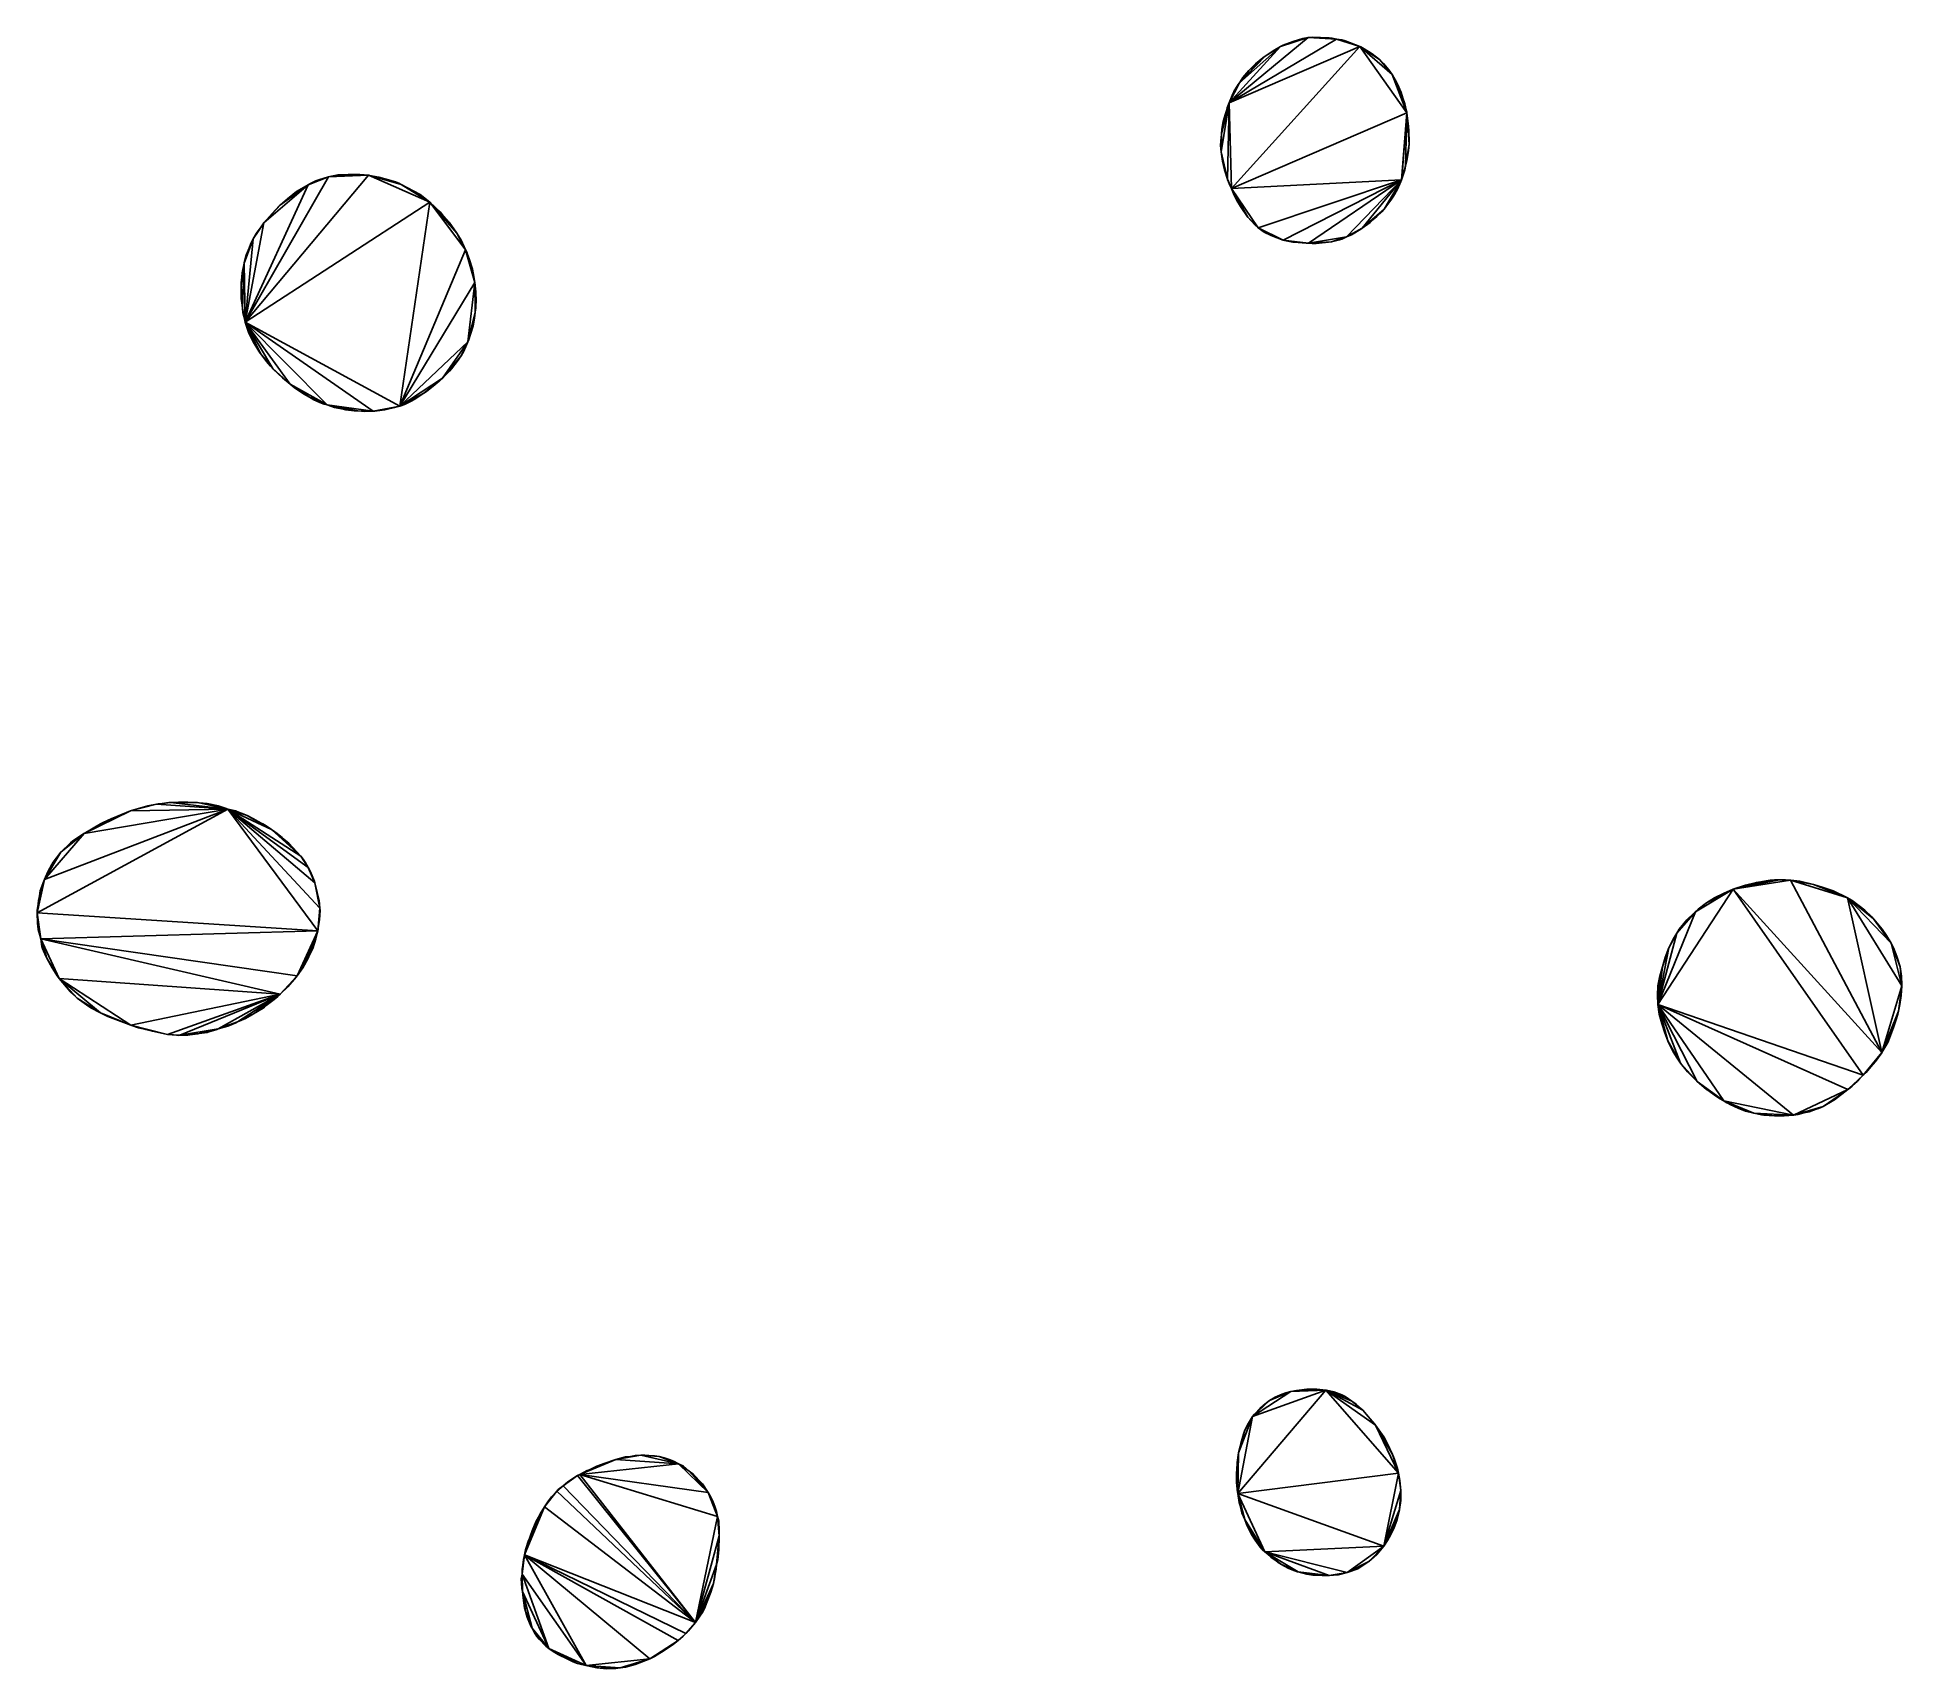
# Model space of a CAD drawing. Extents: x -71 to 81, y -65 to 68.
import ezdxf

# ---------------------------------------------------------------- set-up
doc = ezdxf.new("R2010")
doc.units = 0

msp = doc.modelspace()

# ---------------------------------------------------------------- linework, layer by layer
for points in [[(32.78, 67.53, 142), (30.53, 66.81, 142), (26.33, 62.21, 142)], [(35.07, 67.41, 142), (32.78, 67.53, 142), (26.33, 62.21, 142)], [(36.98, 66.82, 142), (35.07, 67.41, 142), (26.33, 62.21, 142)], [(36.98, 66.82, 142), (26.33, 62.21, 142), (26.53, 55.26, 142)], [(30.53, 66.81, 142), (27.17, 63.85, 142), (26.33, 62.21, 142)], [(40.8, 61.42, 142), (36.98, 66.82, 142), (26.53, 55.26, 142)], [(30.53, 66.81, 142), (29.28, 66.01, 142), (27.17, 63.85, 142)], [(30.53, 66.81, 142), (29.92, 66.46, 142), (29.28, 66.01, 142)], [(32.78, 67.53, 142), (31.54, 67.22, 142), (30.53, 66.81, 142)], [(31.54, 67.22, 142), (30.73, 66.92, 142), (30.53, 66.81, 142)], [(32.78, 67.53, 142), (32.34, 67.45, 142), (31.54, 67.22, 142)], [(34.41, 67.52, 142), (33.14, 67.56, 142), (32.78, 67.53, 142)], [(34.47, 67.51, 142), (34.41, 67.52, 142), (32.78, 67.53, 142)], [(35.07, 67.41, 142), (34.47, 67.51, 142), (32.78, 67.53, 142)], [(35.07, 67.41, 142), (34.71, 67.48, 142), (34.47, 67.51, 142)], [(35.78, 67.26, 142), (35.5, 67.34, 142), (35.07, 67.41, 142)], [(36.98, 66.82, 142), (35.78, 67.26, 142), (35.07, 67.41, 142)], [(36.98, 66.82, 142), (36.28, 67.09, 142), (35.78, 67.26, 142)], [(37.82, 66.33, 142), (37.05, 66.78, 142), (36.98, 66.82, 142)], [(38.58, 65.74, 142), (37.82, 66.33, 142), (36.98, 66.82, 142)], [(39.6, 64.53, 142), (38.58, 65.74, 142), (36.98, 66.82, 142)], [(40.8, 61.42, 142), (39.6, 64.53, 142), (36.98, 66.82, 142)], [(29.28, 66.01, 142), (29.09, 65.89, 142), (27.17, 63.85, 142)], [(29.09, 65.89, 142), (27.94, 64.86, 142), (27.17, 63.85, 142)], [(29.09, 65.89, 142), (28.48, 65.41, 142), (27.94, 64.86, 142)], [(38.58, 65.74, 142), (37.99, 66.21, 142), (37.82, 66.33, 142)], [(39.33, 64.91, 142), (38.89, 65.42, 142), (38.58, 65.74, 142)], [(39.6, 64.53, 142), (39.33, 64.91, 142), (38.58, 65.74, 142)], [(27.17, 63.85, 142), (26.58, 62.81, 142), (26.33, 62.21, 142)], [(27.17, 63.85, 142), (26.72, 63.11, 142), (26.58, 62.81, 142)], [(27.17, 63.85, 142), (26.73, 63.14, 142), (26.72, 63.11, 142)], [(27.17, 63.85, 142), (27.08, 63.72, 142), (26.73, 63.14, 142)], [(27.94, 64.86, 142), (27.46, 64.29, 142), (27.17, 63.85, 142)], [(39.6, 64.53, 142), (39.53, 64.64, 142), (39.33, 64.91, 142)], [(40.04, 63.75, 142), (39.99, 63.85, 142), (39.6, 64.53, 142)], [(40.48, 62.59, 142), (40.04, 63.75, 142), (39.6, 64.53, 142)], [(40.8, 61.42, 142), (40.48, 62.59, 142), (39.6, 64.53, 142)], [(26.58, 62.81, 142), (26.46, 62.54, 142), (26.33, 62.21, 142)], [(26.72, 63.11, 142), (26.7, 63.06, 142), (26.58, 62.81, 142)], [(40.48, 62.59, 142), (40.34, 63.06, 142), (40.04, 63.75, 142)], [(40.78, 61.55, 142), (40.63, 62.13, 142), (40.48, 62.59, 142)], [(40.8, 61.42, 142), (40.78, 61.55, 142), (40.48, 62.59, 142)], [(26.33, 62.21, 142), (25.71, 59.66, 142), (25.68, 58.22, 142)], [(26.33, 62.21, 142), (25.68, 58.22, 142), (26.19, 56, 142)], [(26.33, 62.21, 142), (25.86, 60.7, 142), (25.71, 59.66, 142)], [(26.33, 62.21, 142), (26.09, 61.49, 142), (25.86, 60.7, 142)], [(26.09, 61.49, 142), (26.03, 61.32, 142), (25.86, 60.7, 142)], [(26.33, 62.21, 142), (26.18, 61.81, 142), (26.09, 61.49, 142)], [(26.33, 62.21, 142), (26.19, 56, 142), (26.53, 55.26, 142)], [(40.37, 55.94, 142), (40.8, 61.42, 142), (26.53, 55.26, 142)], [(40.37, 55.94, 142), (40.4, 56.04, 142), (40.8, 61.42, 142)], [(40.4, 56.04, 142), (40.69, 57.06, 142), (40.8, 61.42, 142)], [(40.69, 57.06, 142), (40.98, 58.86, 142), (40.8, 61.42, 142)], [(40.8, 61.42, 142), (40.79, 61.49, 142), (40.78, 61.55, 142)], [(40.97, 59.91, 142), (40.95, 60.31, 142), (40.8, 61.42, 142)], [(40.98, 58.86, 142), (40.97, 59.91, 142), (40.8, 61.42, 142)], [(25.71, 59.66, 142), (25.65, 59.13, 142), (25.64, 58.76, 142)], [(25.71, 59.66, 142), (25.64, 58.76, 142), (25.68, 58.22, 142)], [(25.86, 60.7, 142), (25.74, 60.07, 142), (25.71, 59.66, 142)], [(25.86, 60.7, 142), (25.86, 60.7, 142), (25.74, 60.07, 142)], [(40.98, 58.86, 142), (40.99, 59.05, 142), (40.97, 59.91, 142)], [(25.68, 58.22, 142), (25.7, 58.07, 142), (25.8, 57.48, 142)], [(25.68, 58.22, 142), (25.8, 57.48, 142), (26.19, 56, 142)], [(40.69, 57.06, 142), (40.8, 57.51, 142), (40.98, 58.86, 142)], [(40.8, 57.51, 142), (40.94, 58.34, 142), (40.98, 58.86, 142)], [(-43.73, 56.32, 142), (-46.98, 56.19, 142), (-53.76, 44.37, 142)], [(-38.73, 54.14, 142), (-43.73, 56.32, 142), (-53.76, 44.37, 142)], [(-46.98, 56.19, 142), (-48.64, 55.55, 142), (-53.76, 44.37, 142)], [(-46.98, 56.19, 142), (-47.78, 55.95, 142), (-48.64, 55.55, 142)], [(-46.98, 56.19, 142), (-47.51, 56.04, 142), (-47.78, 55.95, 142)], [(-45.36, 56.4, 142), (-46.21, 56.36, 142), (-46.98, 56.19, 142)], [(-43.73, 56.32, 142), (-45.36, 56.4, 142), (-46.98, 56.19, 142)], [(-46.21, 56.36, 142), (-46.89, 56.22, 142), (-46.98, 56.19, 142)], [(-45.36, 56.4, 142), (-46.18, 56.37, 142), (-46.21, 56.36, 142)], [(-44.55, 56.4, 142), (-45.33, 56.4, 142), (-45.36, 56.4, 142)], [(-43.73, 56.32, 142), (-44.55, 56.4, 142), (-45.36, 56.4, 142)], [(-43.73, 56.32, 142), (-44.45, 56.39, 142), (-44.55, 56.4, 142)], [(-43.64, 56.31, 142), (-43.69, 56.32, 142), (-43.73, 56.32, 142)], [(-42.09, 55.96, 142), (-43.64, 56.31, 142), (-43.73, 56.32, 142)], [(-41.06, 55.56, 142), (-42.09, 55.96, 142), (-43.73, 56.32, 142)], [(-38.73, 54.14, 142), (-41.06, 55.56, 142), (-43.73, 56.32, 142)], [(-42.09, 55.96, 142), (-42.9, 56.18, 142), (-43.64, 56.31, 142)], [(25.8, 57.48, 142), (25.97, 56.77, 142), (26.19, 56, 142)], [(40.4, 56.04, 142), (40.64, 56.76, 142), (40.69, 57.06, 142)], [(-48.64, 55.55, 142), (-52.25, 52.44, 142), (-53.76, 44.37, 142)], [(-48.64, 55.55, 142), (-50.9, 53.92, 142), (-52.25, 52.44, 142)], [(-48.64, 55.55, 142), (-49.58, 54.99, 142), (-50.9, 53.92, 142)], [(-49.58, 54.99, 142), (-50.33, 54.41, 142), (-50.9, 53.92, 142)], [(-47.78, 55.95, 142), (-48.01, 55.87, 142), (-48.64, 55.55, 142)], [(-48.01, 55.87, 142), (-48.57, 55.59, 142), (-48.64, 55.55, 142)], [(-41.25, 55.67, 142), (-41.54, 55.78, 142), (-42.09, 55.96, 142)], [(-41.06, 55.56, 142), (-41.25, 55.67, 142), (-42.09, 55.96, 142)], [(-39.52, 54.75, 142), (-39.58, 54.79, 142), (-41.06, 55.56, 142)], [(-38.73, 54.14, 142), (-39.52, 54.75, 142), (-41.06, 55.56, 142)], [(26.19, 56, 142), (26.2, 55.98, 142), (26.34, 55.66, 142)], [(26.19, 56, 142), (26.34, 55.66, 142), (26.53, 55.26, 142)], [(40.37, 55.94, 142), (26.53, 55.26, 142), (28.71, 52.05, 142)], [(26.53, 55.26, 142), (26.7, 54.84, 142), (26.97, 54.27, 142)], [(26.53, 55.26, 142), (26.97, 54.27, 142), (27.26, 53.79, 142)], [(26.53, 55.26, 142), (27.26, 53.79, 142), (27.82, 52.94, 142)], [(26.53, 55.26, 142), (27.82, 52.94, 142), (27.85, 52.91, 142)], [(26.53, 55.26, 142), (27.85, 52.91, 142), (28.71, 52.05, 142)], [(40.37, 55.94, 142), (28.71, 52.05, 142), (30.74, 51.04, 142)], [(40.37, 55.94, 142), (30.74, 51.04, 142), (32.79, 50.8, 142)], [(32.79, 50.8, 142), (35.9, 51.31, 142), (40.37, 55.94, 142)], [(35.9, 51.31, 142), (37.17, 52.01, 142), (40.37, 55.94, 142)], [(37.17, 52.01, 142), (38.96, 53.57, 142), (40.37, 55.94, 142)], [(38.96, 53.57, 142), (39.72, 54.63, 142), (40.37, 55.94, 142)], [(39.72, 54.63, 142), (40.03, 55.19, 142), (40.37, 55.94, 142)], [(39.72, 54.63, 142), (39.79, 54.75, 142), (40.03, 55.19, 142)], [(40.03, 55.19, 142), (40.32, 55.82, 142), (40.37, 55.94, 142)], [(40.37, 55.94, 142), (40.39, 55.98, 142), (40.4, 56.04, 142)], [(-38.73, 54.14, 142), (-53.76, 44.37, 142), (-41.18, 37.53, 142)], [(-50.9, 53.92, 142), (-51.29, 53.52, 142), (-52.25, 52.44, 142)], [(-51.29, 53.52, 142), (-51.57, 53.22, 142), (-52.25, 52.44, 142)], [(-50.9, 53.92, 142), (-50.97, 53.85, 142), (-51.29, 53.52, 142)], [(-35.84, 50.26, 142), (-38.73, 54.14, 142), (-41.18, 37.53, 142)], [(-37.84, 53.28, 142), (-37.95, 53.38, 142), (-38.73, 54.14, 142)], [(-37.81, 53.23, 142), (-37.84, 53.28, 142), (-38.73, 54.14, 142)], [(-36.53, 51.62, 142), (-37.81, 53.23, 142), (-38.73, 54.14, 142)], [(-35.84, 50.26, 142), (-36.53, 51.62, 142), (-38.73, 54.14, 142)], [(-36.53, 51.62, 142), (-37.16, 52.5, 142), (-37.81, 53.23, 142)], [(37.17, 52.01, 142), (38.07, 52.71, 142), (38.96, 53.57, 142)], [(38.07, 52.71, 142), (38.35, 52.96, 142), (38.96, 53.57, 142)], [(38.35, 52.96, 142), (38.77, 53.36, 142), (38.96, 53.57, 142)], [(38.96, 53.57, 142), (39.02, 53.65, 142), (39.72, 54.63, 142)], [(38.96, 53.57, 142), (39, 53.61, 142), (39.02, 53.65, 142)], [(39.02, 53.65, 142), (39.55, 54.39, 142), (39.72, 54.63, 142)], [(-52.25, 52.44, 142), (-53.12, 51.15, 142), (-53.76, 44.37, 142)], [(-52.25, 52.44, 142), (-52.32, 52.35, 142), (-53.12, 51.15, 142)], [(-52.32, 52.35, 142), (-52.85, 51.61, 142), (-53.12, 51.15, 142)], [(-52.25, 52.44, 142), (-52.28, 52.41, 142), (-52.32, 52.35, 142)], [(-35.84, 50.26, 142), (-36.2, 51.03, 142), (-36.53, 51.62, 142)], [(27.85, 52.91, 142), (28.43, 52.29, 142), (28.71, 52.05, 142)], [(28.71, 52.05, 142), (29.19, 51.68, 142), (29.77, 51.43, 142)], [(28.71, 52.05, 142), (29.77, 51.43, 142), (30.74, 51.04, 142)], [(35.9, 51.31, 142), (37.05, 51.93, 142), (37.17, 52.01, 142)], [(35.9, 51.31, 142), (36.3, 51.47, 142), (37.05, 51.93, 142)], [(37.05, 51.93, 142), (37.15, 51.99, 142), (37.17, 52.01, 142)], [(37.17, 52.01, 142), (37.82, 52.48, 142), (38.07, 52.71, 142)], [(-53.12, 51.15, 142), (-53.45, 50.39, 142), (-53.85, 49.17, 142)], [(-53.12, 51.15, 142), (-53.85, 49.17, 142), (-53.76, 44.37, 142)], [(-53.45, 50.39, 142), (-53.62, 50, 142), (-53.85, 49.17, 142)], [(-53.12, 51.15, 142), (-53.31, 50.76, 142), (-53.45, 50.39, 142)], [(-35.07, 47.58, 142), (-35.84, 50.26, 142), (-41.18, 37.53, 142)], [(-35.66, 49.87, 142), (-35.71, 50, 142), (-35.84, 50.26, 142)], [(-35.27, 48.69, 142), (-35.66, 49.87, 142), (-35.84, 50.26, 142)], [(-35.07, 47.58, 142), (-35.27, 48.69, 142), (-35.84, 50.26, 142)], [(29.77, 51.43, 142), (29.97, 51.33, 142), (30.74, 51.04, 142)], [(30.74, 51.04, 142), (30.83, 51.02, 142), (31.53, 50.89, 142)], [(30.74, 51.04, 142), (31.53, 50.89, 142), (31.63, 50.89, 142)], [(30.74, 51.04, 142), (31.63, 50.89, 142), (32.79, 50.8, 142)], [(31.63, 50.89, 142), (32.6, 50.8, 142), (32.79, 50.8, 142)], [(32.79, 50.8, 142), (34.66, 50.91, 142), (35.9, 51.31, 142)], [(32.79, 50.8, 142), (33.41, 50.78, 142), (34.66, 50.91, 142)], [(32.79, 50.8, 142), (33.1, 50.78, 142), (33.41, 50.78, 142)], [(33.41, 50.78, 142), (33.9, 50.83, 142), (34.66, 50.91, 142)], [(34.66, 50.91, 142), (35.31, 51.07, 142), (35.9, 51.31, 142)], [(34.66, 50.91, 142), (34.69, 50.92, 142), (35.31, 51.07, 142)], [(35.31, 51.07, 142), (35.5, 51.13, 142), (35.9, 51.31, 142)], [(-53.85, 49.17, 142), (-54.04, 48.03, 142), (-54.11, 47.29, 142)], [(-53.85, 49.17, 142), (-54.11, 47.29, 142), (-53.98, 45.51, 142)], [(-53.85, 49.17, 142), (-54.01, 48.39, 142), (-54.04, 48.03, 142)], [(-53.85, 49.17, 142), (-53.98, 45.51, 142), (-53.76, 44.37, 142)], [(-53.62, 50, 142), (-53.69, 49.82, 142), (-53.85, 49.17, 142)], [(-53.69, 49.82, 142), (-53.85, 49.2, 142), (-53.85, 49.17, 142)], [(-35.27, 48.69, 142), (-35.54, 49.53, 142), (-35.66, 49.87, 142)], [(-35.08, 47.6, 142), (-35.21, 48.39, 142), (-35.27, 48.69, 142)], [(-35.07, 47.58, 142), (-35.08, 47.6, 142), (-35.27, 48.69, 142)], [(-54.04, 48.03, 142), (-54.09, 47.59, 142), (-54.11, 47.29, 142)], [(-54.11, 47.29, 142), (-54.09, 46.27, 142), (-54.05, 45.93, 142)], [(-54.11, 47.29, 142), (-54.05, 45.93, 142), (-53.98, 45.51, 142)], [(-41.18, 37.53, 142), (-35.64, 42.76, 142), (-35.07, 47.58, 142)], [(-35.64, 42.76, 142), (-35.04, 45.17, 142), (-35.07, 47.58, 142)], [(-35.07, 47.58, 142), (-35.07, 47.59, 142), (-35.08, 47.6, 142)], [(-34.99, 46.78, 142), (-34.99, 46.82, 142), (-35.07, 47.58, 142)], [(-35, 45.65, 142), (-34.99, 46.78, 142), (-35.07, 47.58, 142)], [(-35.04, 45.17, 142), (-35, 45.65, 142), (-35.07, 47.58, 142)], [(-35.04, 45.17, 142), (-35.02, 45.34, 142), (-35, 45.65, 142)], [(-35.02, 45.34, 142), (-35, 45.51, 142), (-35, 45.65, 142)], [(-35, 45.65, 142), (-34.97, 46.12, 142), (-34.99, 46.78, 142)], [(-53.98, 45.51, 142), (-53.95, 45.16, 142), (-53.78, 44.45, 142)], [(-53.98, 45.51, 142), (-53.78, 44.45, 142), (-53.76, 44.37, 142)], [(-53.76, 44.37, 142), (-53.69, 44.13, 142), (-53.5, 43.56, 142)], [(-53.76, 44.37, 142), (-53.5, 43.56, 142), (-52.66, 42.01, 142)], [(-53.76, 44.37, 142), (-52.66, 42.01, 142), (-52.52, 41.8, 142)], [(-53.76, 44.37, 142), (-52.52, 41.8, 142), (-51.52, 40.58, 142)], [(-53.76, 44.37, 142), (-51.52, 40.58, 142), (-50.1, 39.31, 142)], [(-53.76, 44.37, 142), (-50.1, 39.31, 142), (-47.11, 37.62, 142)], [(-53.76, 44.37, 142), (-47.11, 37.62, 142), (-43.34, 37.13, 142)], [(-53.76, 44.37, 142), (-43.34, 37.13, 142), (-41.18, 37.53, 142)], [(-35.64, 42.76, 142), (-35.22, 44.07, 142), (-35.04, 45.17, 142)], [(-35.64, 42.76, 142), (-35.59, 42.86, 142), (-35.22, 44.07, 142)], [(-35.22, 44.07, 142), (-35.1, 44.68, 142), (-35.04, 45.17, 142)], [(-53.5, 43.56, 142), (-53.11, 42.76, 142), (-52.66, 42.01, 142)], [(-41.18, 37.53, 142), (-37.7, 39.81, 142), (-35.64, 42.76, 142)], [(-37.7, 39.81, 142), (-36.2, 41.62, 142), (-35.64, 42.76, 142)], [(-36.2, 41.62, 142), (-35.82, 42.38, 142), (-35.64, 42.76, 142)], [(-52.66, 42.01, 142), (-52.58, 41.89, 142), (-52.55, 41.85, 142)], [(-52.66, 42.01, 142), (-52.55, 41.85, 142), (-52.52, 41.8, 142)], [(-52.52, 41.8, 142), (-52.04, 41.15, 142), (-51.7, 40.79, 142)], [(-52.52, 41.8, 142), (-51.7, 40.79, 142), (-51.52, 40.58, 142)], [(-37.7, 39.81, 142), (-36.97, 40.57, 142), (-36.2, 41.62, 142)], [(-36.97, 40.57, 142), (-36.52, 41.15, 142), (-36.2, 41.62, 142)], [(-36.2, 41.62, 142), (-36.01, 41.96, 142), (-35.82, 42.38, 142)], [(-51.52, 40.58, 142), (-51.48, 40.54, 142), (-50.74, 39.83, 142)], [(-51.52, 40.58, 142), (-50.74, 39.83, 142), (-50.1, 39.31, 142)], [(-50.74, 39.83, 142), (-50.47, 39.6, 142), (-50.1, 39.31, 142)], [(-41.18, 37.53, 142), (-39.22, 38.59, 142), (-37.7, 39.81, 142)], [(-39.22, 38.59, 142), (-38.47, 39.16, 142), (-37.7, 39.81, 142)], [(-38.47, 39.16, 142), (-37.99, 39.56, 142), (-37.7, 39.81, 142)], [(-37.7, 39.81, 142), (-37.14, 40.38, 142), (-36.97, 40.57, 142)], [(-50.1, 39.31, 142), (-49.78, 39.05, 142), (-49.59, 38.92, 142)], [(-50.1, 39.31, 142), (-49.59, 38.92, 142), (-48.53, 38.25, 142)], [(-50.1, 39.31, 142), (-48.53, 38.25, 142), (-47.11, 37.62, 142)], [(-49.59, 38.92, 142), (-49.02, 38.53, 142), (-48.53, 38.25, 142)], [(-48.53, 38.25, 142), (-48.17, 38.03, 142), (-47.69, 37.82, 142)], [(-48.53, 38.25, 142), (-47.69, 37.82, 142), (-47.11, 37.62, 142)], [(-41.18, 37.53, 142), (-40.21, 37.96, 142), (-39.22, 38.59, 142)], [(-41.18, 37.53, 142), (-40.81, 37.67, 142), (-40.21, 37.96, 142)], [(-40.21, 37.96, 142), (-40.02, 38.06, 142), (-39.22, 38.59, 142)], [(-39.22, 38.59, 142), (-39.01, 38.73, 142), (-38.47, 39.16, 142)], [(-47.69, 37.82, 142), (-47.33, 37.68, 142), (-47.11, 37.62, 142)], [(-47.11, 37.62, 142), (-46.5, 37.41, 142), (-45.67, 37.24, 142)], [(-47.11, 37.62, 142), (-45.67, 37.24, 142), (-45.58, 37.23, 142)], [(-47.11, 37.62, 142), (-45.58, 37.23, 142), (-44.6, 37.14, 142)], [(-47.11, 37.62, 142), (-44.6, 37.14, 142), (-43.34, 37.13, 142)], [(-45.58, 37.23, 142), (-44.91, 37.15, 142), (-44.6, 37.14, 142)], [(-44.6, 37.14, 142), (-44.03, 37.09, 142), (-43.34, 37.13, 142)], [(-43.34, 37.13, 142), (-42.3, 37.26, 142), (-41.18, 37.53, 142)], [(-43.34, 37.13, 142), (-42.41, 37.22, 142), (-42.3, 37.26, 142)], [(-43.34, 37.13, 142), (-43.22, 37.13, 142), (-42.41, 37.22, 142)], [(-42.3, 37.26, 142), (-41.61, 37.41, 142), (-41.18, 37.53, 142)], [(-55.18, 4.72, 142), (-70.1, -1.02, 142), (-70.7, -3.74, 142)], [(-47.87, -5.21, 142), (-55.18, 4.72, 142), (-70.7, -3.74, 142)], [(-55.18, 4.72, 142), (-66.89, 2.74, 142), (-70.1, -1.02, 142)], [(-55.18, 4.72, 142), (-63.11, 4.56, 142), (-66.89, 2.74, 142)], [(-63.11, 4.56, 142), (-65.32, 3.61, 142), (-66.89, 2.74, 142)], [(-63.11, 4.56, 142), (-64.67, 3.93, 142), (-65.32, 3.61, 142)], [(-60.99, 5.12, 142), (-62.34, 4.8, 142), (-63.11, 4.56, 142)], [(-55.18, 4.72, 142), (-60.99, 5.12, 142), (-63.11, 4.56, 142)], [(-62.34, 4.8, 142), (-62.47, 4.77, 142), (-63.11, 4.56, 142)], [(-60.99, 5.12, 142), (-61.7, 4.97, 142), (-62.34, 4.8, 142)], [(-60.99, 5.12, 142), (-61.55, 5, 142), (-61.7, 4.97, 142)], [(-59.86, 5.25, 142), (-60.72, 5.15, 142), (-60.99, 5.12, 142)], [(-55.18, 4.72, 142), (-59.86, 5.25, 142), (-60.99, 5.12, 142)], [(-60.72, 5.15, 142), (-60.85, 5.13, 142), (-60.99, 5.12, 142)], [(-59.86, 5.25, 142), (-59.99, 5.25, 142), (-60.72, 5.15, 142)], [(-59.08, 5.29, 142), (-59.21, 5.29, 142), (-59.86, 5.25, 142)], [(-57.52, 5.22, 142), (-59.08, 5.29, 142), (-59.86, 5.25, 142)], [(-55.18, 4.72, 142), (-57.52, 5.22, 142), (-59.86, 5.25, 142)], [(-57.52, 5.22, 142), (-58.43, 5.29, 142), (-59.08, 5.29, 142)], [(-57.52, 5.22, 142), (-57.65, 5.24, 142), (-58.43, 5.29, 142)], [(-56.74, 5.14, 142), (-56.87, 5.17, 142), (-57.52, 5.22, 142)], [(-55.96, 4.97, 142), (-56.74, 5.14, 142), (-57.52, 5.22, 142)], [(-55.18, 4.72, 142), (-55.96, 4.97, 142), (-57.52, 5.22, 142)], [(-55.96, 4.97, 142), (-56.09, 5.01, 142), (-56.74, 5.14, 142)], [(-55.18, 4.72, 142), (-55.31, 4.77, 142), (-55.96, 4.97, 142)], [(-54.45, 4.52, 142), (-54.53, 4.56, 142), (-55.18, 4.72, 142)], [(-53.6, 4.19, 142), (-54.45, 4.52, 142), (-55.18, 4.72, 142)], [(-51.62, 3.05, 142), (-53.6, 4.19, 142), (-55.18, 4.72, 142)], [(-49.23, 0.87, 142), (-51.62, 3.05, 142), (-55.18, 4.72, 142)], [(-48.65, -0.04, 142), (-49.23, 0.87, 142), (-55.18, 4.72, 142)], [(-48.09, -1.3, 142), (-48.65, -0.04, 142), (-55.18, 4.72, 142)], [(-47.7, -3.35, 142), (-48.09, -1.3, 142), (-55.18, 4.72, 142)], [(-47.87, -5.21, 142), (-47.7, -3.35, 142), (-55.18, 4.72, 142)], [(-65.32, 3.61, 142), (-65.56, 3.51, 142), (-66.89, 2.74, 142)], [(-53.6, 4.19, 142), (-53.89, 4.3, 142), (-54.45, 4.52, 142)], [(-52.48, 3.58, 142), (-53.15, 3.96, 142), (-53.6, 4.19, 142)], [(-51.62, 3.05, 142), (-52.48, 3.58, 142), (-53.6, 4.19, 142)], [(-51.62, 3.05, 142), (-52.33, 3.51, 142), (-52.48, 3.58, 142)], [(-51.62, 3.05, 142), (-52.15, 3.4, 142), (-52.33, 3.51, 142)], [(-51.17, 2.72, 142), (-51.54, 3, 142), (-51.62, 3.05, 142)], [(-50.77, 2.4, 142), (-51.17, 2.72, 142), (-51.62, 3.05, 142)], [(-50.63, 2.27, 142), (-50.77, 2.4, 142), (-51.62, 3.05, 142)], [(-49.23, 0.87, 142), (-50.63, 2.27, 142), (-51.62, 3.05, 142)], [(-66.89, 2.74, 142), (-68.78, 1.2, 142), (-70.1, -1.02, 142)], [(-66.89, 2.74, 142), (-67.82, 2.1, 142), (-68.78, 1.2, 142)], [(-67.82, 2.1, 142), (-67.99, 1.97, 142), (-68.78, 1.2, 142)], [(-66.89, 2.74, 142), (-66.92, 2.73, 142), (-67.82, 2.1, 142)], [(-49.23, 0.87, 142), (-50.21, 1.94, 142), (-50.63, 2.27, 142)], [(-68.78, 1.2, 142), (-69.51, 0.2, 142), (-70.1, -1.02, 142)], [(-69.51, 0.2, 142), (-69.85, -0.39, 142), (-70.1, -1.02, 142)], [(-68.78, 1.2, 142), (-69.41, 0.39, 142), (-69.51, 0.2, 142)], [(-48.88, 0.39, 142), (-49.06, 0.65, 142), (-49.23, 0.87, 142)], [(-48.65, -0.04, 142), (-48.88, 0.39, 142), (-49.23, 0.87, 142)], [(-70.1, -1.02, 142), (-70.63, -3.02, 142), (-70.7, -3.74, 142)], [(-70.1, -1.02, 142), (-70.52, -2.34, 142), (-70.63, -3.02, 142)], [(-70.1, -1.02, 142), (-70.45, -1.95, 142), (-70.52, -2.34, 142)], [(-70.1, -1.02, 142), (-70.22, -1.3, 142), (-70.45, -1.95, 142)], [(-48.12, -1.17, 142), (-48.46, -0.39, 142), (-48.65, -0.04, 142)], [(-48.09, -1.3, 142), (-48.12, -1.17, 142), (-48.65, -0.04, 142)], [(-47.91, -2.08, 142), (-47.93, -1.95, 142), (-48.09, -1.3, 142)], [(-47.7, -3.35, 142), (-47.91, -2.08, 142), (-48.09, -1.3, 142)], [(71.14, -1.04, 142), (70.74, -1.05, 142), (67.36, -1.81, 142)], [(72.03, -1.07, 142), (71.14, -1.04, 142), (67.36, -1.81, 142)], [(70.74, -1.05, 142), (70.39, -1.08, 142), (67.36, -1.81, 142)], [(72.03, -1.07, 142), (67.36, -1.81, 142), (79.46, -15.11, 142)], [(70.39, -1.08, 142), (69.46, -1.24, 142), (67.36, -1.81, 142)], [(69.46, -1.24, 142), (69.26, -1.27, 142), (67.36, -1.81, 142)], [(69.26, -1.27, 142), (68.38, -1.48, 142), (67.36, -1.81, 142)], [(70.39, -1.08, 142), (70.06, -1.12, 142), (69.46, -1.24, 142)], [(71.14, -1.04, 142), (70.98, -1.04, 142), (70.74, -1.05, 142)], [(72.03, -1.07, 142), (71.62, -1.04, 142), (71.14, -1.04, 142)], [(72.79, -1.16, 142), (72.32, -1.09, 142), (72.03, -1.07, 142)], [(73.9, -1.42, 142), (72.79, -1.16, 142), (72.03, -1.07, 142)], [(76.69, -2.52, 142), (73.9, -1.42, 142), (72.03, -1.07, 142)], [(76.69, -2.52, 142), (72.03, -1.07, 142), (79.46, -15.11, 142)], [(73.9, -1.42, 142), (73.55, -1.33, 142), (72.79, -1.16, 142)], [(75.51, -1.95, 142), (74.69, -1.66, 142), (73.9, -1.42, 142)], [(76.69, -2.52, 142), (75.51, -1.95, 142), (73.9, -1.42, 142)], [(-70.63, -3.02, 142), (-70.7, -3.52, 142), (-70.7, -3.74, 142)], [(-70.52, -2.34, 142), (-70.61, -2.73, 142), (-70.63, -3.02, 142)], [(-47.7, -3.35, 142), (-47.76, -2.73, 142), (-47.91, -2.08, 142)], [(67.36, -1.81, 142), (64.29, -3.66, 142), (61.25, -11.2, 142)], [(67.36, -1.81, 142), (61.25, -11.2, 142), (77.95, -16.96, 142)], [(67.36, -1.81, 142), (65.21, -2.91, 142), (64.29, -3.66, 142)], [(65.21, -2.91, 142), (64.53, -3.44, 142), (64.29, -3.66, 142)], [(65.21, -2.91, 142), (65.19, -2.92, 142), (64.53, -3.44, 142)], [(67.36, -1.81, 142), (66.58, -2.15, 142), (65.21, -2.91, 142)], [(66.58, -2.15, 142), (65.86, -2.5, 142), (65.21, -2.91, 142)], [(67.36, -1.81, 142), (67.13, -1.9, 142), (66.58, -2.15, 142)], [(67.36, -1.81, 142), (77.95, -16.96, 142), (79.46, -15.11, 142)], [(76.69, -2.52, 142), (75.53, -1.96, 142), (75.51, -1.95, 142)], [(78.09, -3.51, 142), (77.07, -2.74, 142), (76.69, -2.52, 142)], [(78.8, -4.21, 142), (78.09, -3.51, 142), (76.69, -2.52, 142)], [(80.22, -6.21, 142), (78.8, -4.21, 142), (76.69, -2.52, 142)], [(81.09, -9.67, 142), (80.22, -6.21, 142), (76.69, -2.52, 142)], [(79.46, -15.11, 142), (81.09, -9.67, 142), (76.69, -2.52, 142)], [(-70.7, -3.74, 142), (-70.69, -4.3, 142), (-70.68, -4.57, 142)], [(-70.7, -3.74, 142), (-70.68, -4.57, 142), (-70.65, -4.81, 142)], [(-70.7, -3.74, 142), (-70.65, -4.81, 142), (-70.48, -5.54, 142)], [(-70.7, -3.74, 142), (-70.48, -5.54, 142), (-70.42, -5.86, 142)], [(-47.87, -5.21, 142), (-70.7, -3.74, 142), (-70.42, -5.86, 142)], [(-47.87, -5.21, 142), (-47.83, -4.95, 142), (-47.7, -3.35, 142)], [(-47.83, -4.95, 142), (-47.72, -4.3, 142), (-47.7, -3.35, 142)], [(-47.72, -4.3, 142), (-47.68, -3.52, 142), (-47.7, -3.35, 142)], [(64.29, -3.66, 142), (62.77, -5.39, 142), (61.25, -11.2, 142)], [(64.29, -3.66, 142), (63.6, -4.29, 142), (62.77, -5.39, 142)], [(63.6, -4.29, 142), (62.96, -5.05, 142), (62.77, -5.39, 142)], [(64.29, -3.66, 142), (63.74, -4.16, 142), (63.6, -4.29, 142)], [(64.53, -3.44, 142), (64.41, -3.54, 142), (64.29, -3.66, 142)], [(78.8, -4.21, 142), (78.67, -4.07, 142), (78.09, -3.51, 142)], [(79.85, -5.59, 142), (79.51, -5.05, 142), (78.8, -4.21, 142)], [(80.22, -6.21, 142), (79.85, -5.59, 142), (78.8, -4.21, 142)], [(-70.65, -4.81, 142), (-70.63, -5.08, 142), (-70.48, -5.54, 142)], [(-49.54, -8.85, 142), (-47.87, -5.21, 142), (-70.42, -5.86, 142)], [(-70.42, -5.86, 142), (-70.32, -6.46, 142), (-70.26, -6.64, 142)], [(-70.42, -5.86, 142), (-70.26, -6.64, 142), (-69.99, -7.25, 142)], [(-70.42, -5.86, 142), (-69.99, -7.25, 142), (-69.91, -7.42, 142)], [(-50.92, -10.36, 142), (-49.54, -8.85, 142), (-70.42, -5.86, 142)], [(-70.42, -5.86, 142), (-69.91, -7.42, 142), (-68.92, -9.09, 142)], [(-50.92, -10.36, 142), (-70.42, -5.86, 142), (-68.92, -9.09, 142)], [(-49.54, -8.85, 142), (-49.09, -8.22, 142), (-47.87, -5.21, 142)], [(-49.09, -8.22, 142), (-48.59, -7.28, 142), (-47.87, -5.21, 142)], [(-48.59, -7.28, 142), (-48.27, -6.64, 142), (-47.87, -5.21, 142)], [(-48.27, -6.64, 142), (-48.03, -5.86, 142), (-47.87, -5.21, 142)], [(-47.87, -5.21, 142), (-47.84, -5.06, 142), (-47.83, -4.95, 142)], [(62.77, -5.39, 142), (62.13, -6.59, 142), (61.25, -11.2, 142)], [(62.77, -5.39, 142), (62.51, -5.82, 142), (62.13, -6.59, 142)], [(80.22, -6.21, 142), (79.98, -5.81, 142), (79.85, -5.59, 142)], [(-69.99, -7.25, 142), (-69.92, -7.39, 142), (-69.91, -7.42, 142)], [(-69.91, -7.42, 142), (-69.49, -8.2, 142), (-69.08, -8.85, 142)], [(-69.91, -7.42, 142), (-69.08, -8.85, 142), (-68.92, -9.09, 142)], [(-49.09, -8.22, 142), (-48.65, -7.42, 142), (-48.59, -7.28, 142)], [(62.13, -6.59, 142), (61.62, -8.12, 142), (61.25, -11.2, 142)], [(62.13, -6.59, 142), (61.84, -7.36, 142), (61.62, -8.12, 142)], [(80.7, -7.3, 142), (80.42, -6.59, 142), (80.22, -6.21, 142)], [(80.96, -8.13, 142), (80.7, -7.3, 142), (80.22, -6.21, 142)], [(81.09, -9.67, 142), (80.96, -8.13, 142), (80.22, -6.21, 142)], [(80.96, -8.13, 142), (80.95, -8.07, 142), (80.7, -7.3, 142)], [(-69.08, -8.85, 142), (-69, -8.98, 142), (-68.92, -9.09, 142)], [(-68.92, -9.09, 142), (-68.02, -10.14, 142), (-67.92, -10.25, 142)], [(-68.92, -9.09, 142), (-67.92, -10.25, 142), (-67.44, -10.67, 142)], [(-68.92, -9.09, 142), (-67.44, -10.67, 142), (-65.56, -11.87, 142)], [(-68.92, -9.09, 142), (-65.56, -11.87, 142), (-63.08, -12.88, 142)], [(-50.92, -10.36, 142), (-68.92, -9.09, 142), (-63.08, -12.88, 142)], [(-50.92, -10.36, 142), (-50.31, -9.76, 142), (-49.54, -8.85, 142)], [(-50.31, -9.76, 142), (-49.63, -8.98, 142), (-49.54, -8.85, 142)], [(61.37, -8.99, 142), (61.24, -9.67, 142), (61.25, -11.2, 142)], [(61.62, -8.12, 142), (61.61, -8.13, 142), (61.25, -11.2, 142)], [(61.61, -8.13, 142), (61.37, -8.99, 142), (61.25, -11.2, 142)], [(61.61, -8.13, 142), (61.39, -8.9, 142), (61.37, -8.99, 142)], [(81.07, -8.9, 142), (81.06, -8.86, 142), (80.96, -8.13, 142)], [(81.09, -9.67, 142), (81.07, -8.9, 142), (80.96, -8.13, 142)], [(81.09, -9.67, 142), (81.09, -9.62, 142), (81.07, -8.9, 142)], [(-67.92, -10.25, 142), (-67.62, -10.53, 142), (-67.44, -10.67, 142)], [(-50.92, -10.36, 142), (-63.08, -12.88, 142), (-60.1, -13.63, 142)], [(-50.92, -10.36, 142), (-60.1, -13.63, 142), (-59.09, -13.7, 142)], [(-59.09, -13.7, 142), (-55.96, -13.18, 142), (-50.92, -10.36, 142)], [(-55.96, -13.18, 142), (-54.39, -12.61, 142), (-50.92, -10.36, 142)], [(-54.39, -12.61, 142), (-53.09, -11.96, 142), (-50.92, -10.36, 142)], [(-53.09, -11.96, 142), (-52.05, -11.28, 142), (-50.92, -10.36, 142)], [(-52.05, -11.28, 142), (-51.41, -10.79, 142), (-50.92, -10.36, 142)], [(-51.41, -10.79, 142), (-51.1, -10.54, 142), (-50.92, -10.36, 142)], [(61.24, -9.67, 142), (61.2, -10.44, 142), (61.25, -11.2, 142)], [(79.46, -15.11, 142), (80.83, -11.74, 142), (81.09, -9.67, 142)], [(80.83, -11.74, 142), (81.04, -10.47, 142), (81.09, -9.67, 142)], [(80.83, -11.74, 142), (80.93, -11.2, 142), (81.04, -10.47, 142)], [(81.04, -10.47, 142), (81.04, -10.44, 142), (81.09, -9.67, 142)], [(-67.44, -10.67, 142), (-66.5, -11.35, 142), (-66.33, -11.46, 142)], [(-67.44, -10.67, 142), (-66.33, -11.46, 142), (-65.56, -11.87, 142)], [(-66.33, -11.46, 142), (-66.22, -11.52, 142), (-65.56, -11.87, 142)], [(-65.56, -11.87, 142), (-65.1, -12.1, 142), (-64.94, -12.17, 142)], [(-65.56, -11.87, 142), (-64.94, -12.17, 142), (-63.64, -12.67, 142)], [(-65.56, -11.87, 142), (-63.64, -12.67, 142), (-63.08, -12.88, 142)], [(-54.39, -12.61, 142), (-53.75, -12.34, 142), (-53.09, -11.96, 142)], [(-53.75, -12.34, 142), (-53.23, -12.05, 142), (-53.09, -11.96, 142)], [(-53.09, -11.96, 142), (-52.32, -11.49, 142), (-52.05, -11.28, 142)], [(-52.32, -11.49, 142), (-52.2, -11.4, 142), (-52.05, -11.28, 142)], [(-52.05, -11.28, 142), (-51.92, -11.18, 142), (-51.41, -10.79, 142)], [(61.25, -11.2, 142), (61.35, -11.97, 142), (61.55, -12.74, 142)], [(61.25, -11.2, 142), (61.55, -12.74, 142), (62.05, -14.15, 142)], [(61.25, -11.2, 142), (62.05, -14.15, 142), (63.08, -15.98, 142)], [(61.25, -11.2, 142), (63.08, -15.98, 142), (64.45, -17.46, 142)], [(61.25, -11.2, 142), (64.45, -17.46, 142), (66.61, -19.05, 142)], [(61.25, -11.2, 142), (66.61, -19.05, 142), (72.29, -20.21, 142)], [(61.25, -11.2, 142), (72.29, -20.21, 142), (76.71, -18.13, 142)], [(61.25, -11.2, 142), (76.71, -18.13, 142), (77.95, -16.96, 142)], [(79.46, -15.11, 142), (80.65, -12.42, 142), (80.83, -11.74, 142)], [(80.65, -12.42, 142), (80.78, -11.97, 142), (80.83, -11.74, 142)], [(-63.64, -12.67, 142), (-63.36, -12.78, 142), (-63.08, -12.88, 142)], [(-63.08, -12.88, 142), (-62.47, -13.09, 142), (-62.33, -13.13, 142)], [(-63.08, -12.88, 142), (-62.33, -13.13, 142), (-61.87, -13.23, 142)], [(-63.08, -12.88, 142), (-61.87, -13.23, 142), (-60.1, -13.63, 142)], [(-61.87, -13.23, 142), (-61.32, -13.38, 142), (-60.1, -13.63, 142)], [(-60.1, -13.63, 142), (-59.99, -13.64, 142), (-59.37, -13.7, 142)], [(-60.1, -13.63, 142), (-59.37, -13.7, 142), (-59.09, -13.7, 142)], [(-59.09, -13.7, 142), (-57.52, -13.57, 142), (-55.96, -13.18, 142)], [(-59.09, -13.7, 142), (-58.27, -13.66, 142), (-57.52, -13.57, 142)], [(-59.09, -13.7, 142), (-58.43, -13.69, 142), (-58.27, -13.66, 142)], [(-58.27, -13.66, 142), (-57.62, -13.59, 142), (-57.52, -13.57, 142)], [(-57.52, -13.57, 142), (-56.74, -13.42, 142), (-55.96, -13.18, 142)], [(-57.52, -13.57, 142), (-56.87, -13.47, 142), (-56.74, -13.42, 142)], [(-56.74, -13.42, 142), (-56.09, -13.23, 142), (-55.96, -13.18, 142)], [(-55.96, -13.18, 142), (-55.18, -12.95, 142), (-54.39, -12.61, 142)], [(-55.96, -13.18, 142), (-55.31, -13, 142), (-55.18, -12.95, 142)], [(-55.18, -12.95, 142), (-54.53, -12.68, 142), (-54.39, -12.61, 142)], [(61.55, -12.74, 142), (61.55, -12.74, 142), (61.55, -12.74, 142)], [(61.55, -12.74, 142), (61.8, -13.51, 142), (62.05, -14.15, 142)], [(61.55, -12.74, 142), (61.55, -12.74, 142), (62.05, -14.15, 142)], [(79.46, -15.11, 142), (80.42, -13.07, 142), (80.65, -12.42, 142)], [(79.46, -15.11, 142), (80.26, -13.51, 142), (80.42, -13.07, 142)], [(79.46, -15.11, 142), (79.96, -14.28, 142), (80.26, -13.51, 142)], [(80.42, -13.07, 142), (80.54, -12.74, 142), (80.65, -12.42, 142)], [(-59.37, -13.7, 142), (-59.23, -13.71, 142), (-59.09, -13.7, 142)], [(62.05, -14.15, 142), (62.12, -14.31, 142), (62.48, -15.05, 142)], [(62.05, -14.15, 142), (62.48, -15.05, 142), (62.75, -15.49, 142)], [(62.05, -14.15, 142), (62.75, -15.49, 142), (63.08, -15.98, 142)], [(77.95, -16.96, 142), (78.96, -15.83, 142), (79.46, -15.11, 142)], [(78.96, -15.83, 142), (79.46, -15.12, 142), (79.46, -15.11, 142)], [(62.75, -15.49, 142), (62.96, -15.82, 142), (63.08, -15.98, 142)], [(63.08, -15.98, 142), (63.54, -16.55, 142), (63.66, -16.67, 142)], [(63.08, -15.98, 142), (63.66, -16.67, 142), (64.45, -17.46, 142)], [(63.66, -16.67, 142), (64.39, -17.41, 142), (64.45, -17.46, 142)], [(77.95, -16.96, 142), (78.59, -16.28, 142), (78.96, -15.83, 142)], [(77.95, -16.96, 142), (78.2, -16.72, 142), (78.59, -16.28, 142)], [(64.45, -17.46, 142), (65.21, -18.11, 142), (65.22, -18.12, 142)], [(64.45, -17.46, 142), (65.22, -18.12, 142), (65.42, -18.26, 142)], [(64.45, -17.46, 142), (65.42, -18.26, 142), (66.61, -19.05, 142)], [(65.22, -18.12, 142), (65.22, -18.12, 142), (65.42, -18.26, 142)], [(72.29, -20.21, 142), (74.69, -19.5, 142), (76.71, -18.13, 142)], [(74.69, -19.5, 142), (75.56, -18.99, 142), (76.71, -18.13, 142)], [(75.56, -18.99, 142), (75.62, -18.95, 142), (76.71, -18.13, 142)], [(76.71, -18.13, 142), (77.69, -17.23, 142), (77.95, -16.96, 142)], [(76.71, -18.13, 142), (77.28, -17.62, 142), (77.69, -17.23, 142)], [(76.71, -18.13, 142), (77.05, -17.84, 142), (77.28, -17.62, 142)], [(76.71, -18.13, 142), (76.77, -18.08, 142), (77.05, -17.84, 142)], [(77.28, -17.62, 142), (77.49, -17.44, 142), (77.69, -17.23, 142)], [(65.42, -18.26, 142), (65.83, -18.56, 142), (66.09, -18.74, 142)], [(65.42, -18.26, 142), (66.09, -18.74, 142), (66.61, -19.05, 142)], [(66.09, -18.74, 142), (66.25, -18.84, 142), (66.61, -19.05, 142)], [(66.61, -19.05, 142), (66.8, -19.17, 142), (66.98, -19.27, 142)], [(66.61, -19.05, 142), (66.98, -19.27, 142), (67.84, -19.67, 142)], [(66.61, -19.05, 142), (67.84, -19.67, 142), (69.05, -20.04, 142)], [(66.61, -19.05, 142), (69.05, -20.04, 142), (72.29, -20.21, 142)], [(66.98, -19.27, 142), (67.07, -19.32, 142), (67.84, -19.67, 142)], [(67.84, -19.67, 142), (67.91, -19.7, 142), (68.38, -19.88, 142)], [(67.84, -19.67, 142), (68.38, -19.88, 142), (69.05, -20.04, 142)], [(72.29, -20.21, 142), (74.14, -19.72, 142), (74.69, -19.5, 142)], [(72.29, -20.21, 142), (73.11, -20.03, 142), (74.14, -19.72, 142)], [(73.11, -20.03, 142), (73.55, -19.94, 142), (74.14, -19.72, 142)], [(74.14, -19.72, 142), (74.33, -19.66, 142), (74.69, -19.5, 142)], [(74.69, -19.5, 142), (74.82, -19.43, 142), (75.56, -18.99, 142)], [(68.38, -19.88, 142), (68.41, -19.89, 142), (69.05, -20.04, 142)], [(69.05, -20.04, 142), (69.69, -20.18, 142), (69.77, -20.19, 142)], [(69.05, -20.04, 142), (69.77, -20.19, 142), (70.74, -20.26, 142)], [(69.05, -20.04, 142), (70.74, -20.26, 142), (72.29, -20.21, 142)], [(69.77, -20.19, 142), (69.86, -20.2, 142), (70.74, -20.26, 142)], [(70.74, -20.26, 142), (71.53, -20.26, 142), (72.29, -20.21, 142)], [(70.74, -20.26, 142), (70.97, -20.27, 142), (71.53, -20.26, 142)], [(71.53, -20.26, 142), (72.25, -20.21, 142), (72.29, -20.21, 142)], [(72.29, -20.21, 142), (72.64, -20.14, 142), (73.11, -20.03, 142)], [(72.29, -20.21, 142), (72.32, -20.2, 142), (72.64, -20.14, 142)], [(34.21, -42.59, 142), (28.24, -44.74, 142), (27.03, -51, 142)], [(34.21, -42.59, 142), (27.03, -51, 142), (40.11, -49.36, 142)], [(34.21, -42.59, 142), (31.35, -42.71, 142), (28.24, -44.74, 142)], [(31.35, -42.71, 142), (29.62, -43.43, 142), (28.24, -44.74, 142)], [(29.62, -43.43, 142), (28.85, -44.06, 142), (28.24, -44.74, 142)], [(29.62, -43.43, 142), (29.1, -43.84, 142), (28.85, -44.06, 142)], [(31.35, -42.71, 142), (30.65, -42.93, 142), (29.62, -43.43, 142)], [(30.65, -42.93, 142), (30.09, -43.17, 142), (29.62, -43.43, 142)], [(31.35, -42.71, 142), (30.96, -42.82, 142), (30.65, -42.93, 142)], [(32.65, -42.51, 142), (31.82, -42.62, 142), (31.35, -42.71, 142)], [(33, -42.52, 142), (32.65, -42.51, 142), (31.35, -42.71, 142)], [(34.21, -42.59, 142), (33, -42.52, 142), (31.35, -42.71, 142)], [(34.21, -42.59, 142), (33.47, -42.51, 142), (33, -42.52, 142)], [(34.87, -42.74, 142), (34.26, -42.6, 142), (34.21, -42.59, 142)], [(35.77, -43.12, 142), (34.87, -42.74, 142), (34.21, -42.59, 142)], [(36.32, -43.5, 142), (35.77, -43.12, 142), (34.21, -42.59, 142)], [(37.21, -44.24, 142), (36.32, -43.5, 142), (34.21, -42.59, 142)], [(38.24, -45.46, 142), (37.21, -44.24, 142), (34.21, -42.59, 142)], [(40.11, -49.36, 142), (38.24, -45.46, 142), (34.21, -42.59, 142)], [(35.77, -43.12, 142), (35.5, -42.97, 142), (34.87, -42.74, 142)], [(36.32, -43.5, 142), (35.93, -43.21, 142), (35.77, -43.12, 142)], [(36.68, -43.74, 142), (36.48, -43.6, 142), (36.32, -43.5, 142)], [(37.21, -44.24, 142), (36.68, -43.74, 142), (36.32, -43.5, 142)], [(37.21, -44.24, 142), (37.2, -44.23, 142), (36.68, -43.74, 142)], [(28.24, -44.74, 142), (27.11, -47.71, 142), (27.03, -51, 142)], [(28.24, -44.74, 142), (27.62, -45.86, 142), (27.11, -47.71, 142)], [(28.24, -44.74, 142), (27.91, -45.29, 142), (27.62, -45.86, 142)], [(27.91, -45.29, 142), (27.8, -45.5, 142), (27.62, -45.86, 142)], [(28.24, -44.74, 142), (28.04, -45.07, 142), (27.91, -45.29, 142)], [(28.85, -44.06, 142), (28.39, -44.56, 142), (28.24, -44.74, 142)], [(37.82, -44.92, 142), (37.48, -44.54, 142), (37.21, -44.24, 142)], [(38.24, -45.46, 142), (37.82, -44.92, 142), (37.21, -44.24, 142)], [(38.24, -45.46, 142), (38.19, -45.38, 142), (37.82, -44.92, 142)], [(38.92, -46.41, 142), (38.78, -46.18, 142), (38.24, -45.46, 142)], [(39.63, -47.83, 142), (38.92, -46.41, 142), (38.24, -45.46, 142)], [(40.11, -49.36, 142), (39.63, -47.83, 142), (38.24, -45.46, 142)], [(27.62, -45.86, 142), (27.4, -46.57, 142), (27.11, -47.71, 142)], [(27.4, -46.57, 142), (27.28, -46.94, 142), (27.11, -47.71, 142)], [(27.62, -45.86, 142), (27.5, -46.19, 142), (27.4, -46.57, 142)], [(39.63, -47.83, 142), (39.24, -46.97, 142), (38.92, -46.41, 142)], [(-23.59, -48.24, 142), (-24.55, -48.58, 142), (-26.53, -49.47, 142)], [(-23.59, -48.24, 142), (-26.53, -49.47, 142), (-18.5, -48.59, 142)], [(-23.59, -48.24, 142), (-24.37, -48.51, 142), (-24.55, -48.58, 142)], [(-21.56, -47.9, 142), (-22.38, -47.99, 142), (-23.59, -48.24, 142)], [(-18.5, -48.59, 142), (-21.56, -47.9, 142), (-23.59, -48.24, 142)], [(-22.38, -47.99, 142), (-22.8, -48.04, 142), (-23.59, -48.24, 142)], [(-21.56, -47.9, 142), (-22.02, -47.91, 142), (-22.38, -47.99, 142)], [(-20.91, -47.92, 142), (-21.24, -47.89, 142), (-21.56, -47.9, 142)], [(-20.08, -48.01, 142), (-20.91, -47.92, 142), (-21.56, -47.9, 142)], [(-18.5, -48.59, 142), (-20.08, -48.01, 142), (-21.56, -47.9, 142)], [(-20.08, -48.01, 142), (-20.46, -47.94, 142), (-20.91, -47.92, 142)], [(-19.26, -48.24, 142), (-19.67, -48.1, 142), (-20.08, -48.01, 142)], [(-18.5, -48.59, 142), (-19.26, -48.24, 142), (-20.08, -48.01, 142)], [(-18.5, -48.59, 142), (-18.89, -48.39, 142), (-19.26, -48.24, 142)], [(27.11, -47.71, 142), (26.95, -49.12, 142), (26.93, -49.99, 142)], [(27.11, -47.71, 142), (26.93, -49.99, 142), (27.03, -51, 142)], [(27.11, -47.71, 142), (26.99, -48.49, 142), (26.95, -49.12, 142)], [(39.8, -48.24, 142), (39.72, -48.04, 142), (39.63, -47.83, 142)], [(40.11, -49.36, 142), (39.8, -48.24, 142), (39.63, -47.83, 142)], [(40.11, -49.36, 142), (40.01, -48.89, 142), (39.8, -48.24, 142)], [(-26.72, -49.55, 142), (-27.49, -50.05, 142), (-27.88, -50.4, 142)], [(-26.72, -49.55, 142), (-27.88, -50.4, 142), (-17.12, -61.53, 142)], [(-26.53, -49.47, 142), (-26.72, -49.55, 142), (-17.12, -61.53, 142)], [(-24.55, -48.58, 142), (-25.15, -48.79, 142), (-26.53, -49.47, 142)], [(-26.53, -49.47, 142), (-16.07, -50.92, 142), (-18.5, -48.59, 142)], [(-25.15, -48.79, 142), (-25.75, -49.08, 142), (-26.53, -49.47, 142)], [(-25.75, -49.08, 142), (-25.93, -49.15, 142), (-26.53, -49.47, 142)], [(-26.53, -49.47, 142), (-17.12, -61.53, 142), (-15.32, -52.89, 142)], [(-26.53, -49.47, 142), (-15.32, -52.89, 142), (-16.07, -50.92, 142)], [(-17.62, -49.19, 142), (-18.1, -48.8, 142), (-18.5, -48.59, 142)], [(-16.07, -50.92, 142), (-17.62, -49.19, 142), (-18.5, -48.59, 142)], [(-16.07, -50.92, 142), (-17.33, -49.42, 142), (-17.62, -49.19, 142)], [(-16.07, -50.92, 142), (-16.54, -50.22, 142), (-17.33, -49.42, 142)], [(26.95, -49.12, 142), (26.93, -49.28, 142), (26.93, -49.99, 142)], [(26.93, -49.99, 142), (26.93, -50.09, 142), (26.93, -50.11, 142)], [(26.93, -49.99, 142), (26.93, -50.11, 142), (27.03, -51, 142)], [(27.03, -51, 142), (38.92, -55.3, 142), (40.11, -49.36, 142)], [(38.92, -55.3, 142), (40.3, -50.78, 142), (40.11, -49.36, 142)], [(40.11, -49.36, 142), (40.07, -49.09, 142), (40.01, -48.89, 142)], [(40.3, -50.78, 142), (40.22, -49.95, 142), (40.11, -49.36, 142)], [(40.3, -50.78, 142), (40.26, -50.34, 142), (40.22, -49.95, 142)], [(-28.41, -50.83, 142), (-28.84, -51.29, 142), (-29.39, -52.11, 142)], [(-28.41, -50.83, 142), (-29.39, -52.11, 142), (-17.12, -61.53, 142)], [(-28.84, -51.29, 142), (-29.14, -51.68, 142), (-29.39, -52.11, 142)], [(-27.88, -50.4, 142), (-28.28, -50.69, 142), (-28.41, -50.83, 142)], [(-27.88, -50.4, 142), (-28.41, -50.83, 142), (-17.12, -61.53, 142)], [(-15.67, -51.73, 142), (-15.85, -51.32, 142), (-16.07, -50.92, 142)], [(-15.32, -52.89, 142), (-15.67, -51.73, 142), (-16.07, -50.92, 142)], [(26.93, -50.11, 142), (27.01, -50.91, 142), (27.03, -51, 142)], [(27.03, -51, 142), (27.15, -51.75, 142), (27.22, -51.99, 142)], [(27.03, -51, 142), (27.22, -51.99, 142), (27.6, -53.12, 142)], [(27.03, -51, 142), (27.6, -53.12, 142), (29.24, -55.76, 142)], [(27.03, -51, 142), (29.24, -55.76, 142), (38.92, -55.3, 142)], [(38.92, -55.3, 142), (40.21, -52.31, 142), (40.3, -50.78, 142)], [(40.21, -52.31, 142), (40.32, -51.09, 142), (40.3, -50.78, 142)], [(40.21, -52.31, 142), (40.31, -51.58, 142), (40.32, -51.09, 142)], [(-29.39, -52.11, 142), (-29.89, -52.94, 142), (-31.02, -56.02, 142)], [(-29.39, -52.11, 142), (-31.02, -56.02, 142), (-17.12, -61.53, 142)], [(-29.89, -52.94, 142), (-30.08, -53.26, 142), (-31.02, -56.02, 142)], [(-29.39, -52.11, 142), (-29.67, -52.53, 142), (-29.89, -52.94, 142)], [(-17.12, -61.53, 142), (-15.19, -54.46, 142), (-15.32, -52.89, 142)], [(-15.32, -52.89, 142), (-15.53, -52.07, 142), (-15.67, -51.73, 142)], [(-15.32, -52.89, 142), (-15.39, -52.48, 142), (-15.53, -52.07, 142)], [(-15.19, -54.46, 142), (-15.21, -53.26, 142), (-15.32, -52.89, 142)], [(27.22, -51.99, 142), (27.38, -52.58, 142), (27.6, -53.12, 142)], [(27.6, -53.12, 142), (27.75, -53.52, 142), (27.85, -53.76, 142)], [(27.6, -53.12, 142), (27.85, -53.76, 142), (29.24, -55.76, 142)], [(38.92, -55.3, 142), (40.01, -53.14, 142), (40.21, -52.31, 142)], [(40.01, -53.14, 142), (40.2, -52.37, 142), (40.21, -52.31, 142)], [(40.01, -53.14, 142), (40.01, -53.13, 142), (40.2, -52.37, 142)], [(-30.08, -53.26, 142), (-30.56, -54.52, 142), (-31.02, -56.02, 142)], [(-30.56, -54.52, 142), (-30.63, -54.68, 142), (-31.02, -56.02, 142)], [(-30.08, -53.26, 142), (-30.41, -54.05, 142), (-30.56, -54.52, 142)], [(-17.12, -61.53, 142), (-15.39, -56.8, 142), (-15.19, -54.46, 142)], [(-15.39, -56.8, 142), (-15.2, -55.24, 142), (-15.19, -54.46, 142)], [(-15.19, -54.46, 142), (-15.18, -54.05, 142), (-15.21, -53.26, 142)], [(-15.2, -55.24, 142), (-15.17, -54.83, 142), (-15.19, -54.46, 142)], [(27.85, -53.76, 142), (28.2, -54.42, 142), (28.39, -54.73, 142)], [(27.85, -53.76, 142), (28.39, -54.73, 142), (29.24, -55.76, 142)], [(38.92, -55.3, 142), (39.36, -54.59, 142), (40.01, -53.14, 142)], [(38.92, -55.3, 142), (39.23, -54.85, 142), (39.36, -54.59, 142)], [(39.36, -54.59, 142), (39.73, -53.87, 142), (40.01, -53.14, 142)], [(-31.02, -56.02, 142), (-31.12, -56.39, 142), (-31.23, -57.57, 142)], [(-31.02, -56.02, 142), (-31.23, -57.57, 142), (-26.02, -65.01, 142)], [(-30.63, -54.68, 142), (-30.7, -54.83, 142), (-31.02, -56.02, 142)], [(-30.7, -54.83, 142), (-30.94, -55.61, 142), (-31.02, -56.02, 142)], [(-31.02, -56.02, 142), (-26.02, -65.01, 142), (-20.82, -64.47, 142)], [(-31.02, -56.02, 142), (-20.82, -64.47, 142), (-18.52, -62.97, 142)], [(-31.02, -56.02, 142), (-18.52, -62.97, 142), (-17.9, -62.41, 142)], [(-31.02, -56.02, 142), (-17.9, -62.41, 142), (-17.12, -61.53, 142)], [(-15.39, -56.8, 142), (-15.21, -55.61, 142), (-15.2, -55.24, 142)], [(-15.39, -56.8, 142), (-15.3, -56.39, 142), (-15.21, -55.61, 142)], [(28.39, -54.73, 142), (28.4, -54.73, 142), (28.4, -54.74, 142)], [(28.39, -54.73, 142), (28.4, -54.74, 142), (29.24, -55.76, 142)], [(28.4, -54.74, 142), (28.45, -54.81, 142), (28.85, -55.38, 142)], [(28.4, -54.74, 142), (28.85, -55.38, 142), (29.24, -55.76, 142)], [(28.85, -55.38, 142), (29.03, -55.58, 142), (29.24, -55.76, 142)], [(29.24, -55.76, 142), (35.94, -57.44, 142), (38.92, -55.3, 142)], [(29.24, -55.76, 142), (29.74, -56.2, 142), (30.17, -56.49, 142)], [(29.24, -55.76, 142), (30.17, -56.49, 142), (30.6, -56.8, 142)], [(29.24, -55.76, 142), (30.6, -56.8, 142), (31.96, -57.39, 142)], [(29.24, -55.76, 142), (31.96, -57.39, 142), (34.48, -57.69, 142)], [(29.24, -55.76, 142), (34.48, -57.69, 142), (35.94, -57.44, 142)], [(35.94, -57.44, 142), (37.71, -56.56, 142), (38.92, -55.3, 142)], [(37.71, -56.56, 142), (38.35, -55.97, 142), (38.92, -55.3, 142)], [(37.71, -56.56, 142), (37.75, -56.52, 142), (38.35, -55.97, 142)], [(38.35, -55.97, 142), (38.75, -55.51, 142), (38.92, -55.3, 142)], [(-31.23, -57.57, 142), (-31.29, -57.96, 142), (-31.2, -58.99, 142)], [(-31.12, -56.39, 142), (-31.17, -56.86, 142), (-31.23, -57.57, 142)], [(-31.17, -56.86, 142), (-31.22, -57.17, 142), (-31.23, -57.57, 142)], [(-31.23, -57.57, 142), (-31.2, -58.99, 142), (-29.04, -63.64, 142)], [(-31.23, -57.57, 142), (-29.04, -63.64, 142), (-26.02, -65.01, 142)], [(-17.12, -61.53, 142), (-15.65, -58.33, 142), (-15.39, -56.8, 142)], [(-15.65, -58.33, 142), (-15.5, -57.59, 142), (-15.39, -56.8, 142)], [(-15.65, -58.33, 142), (-15.56, -57.96, 142), (-15.5, -57.59, 142)], [(-15.5, -57.59, 142), (-15.42, -57.18, 142), (-15.39, -56.8, 142)], [(30.17, -56.49, 142), (30.42, -56.69, 142), (30.6, -56.8, 142)], [(30.6, -56.8, 142), (31.14, -57.09, 142), (31.6, -57.27, 142)], [(30.6, -56.8, 142), (31.6, -57.27, 142), (31.96, -57.39, 142)], [(31.6, -57.27, 142), (31.89, -57.38, 142), (31.96, -57.39, 142)], [(31.96, -57.39, 142), (32.66, -57.58, 142), (33.14, -57.65, 142)], [(31.96, -57.39, 142), (33.14, -57.65, 142), (33.52, -57.67, 142)], [(31.96, -57.39, 142), (33.52, -57.67, 142), (34.48, -57.69, 142)], [(33.52, -57.67, 142), (33.9, -57.7, 142), (34.48, -57.69, 142)], [(34.48, -57.69, 142), (35.21, -57.63, 142), (35.94, -57.44, 142)], [(34.48, -57.69, 142), (35.09, -57.64, 142), (35.21, -57.63, 142)], [(35.21, -57.63, 142), (35.31, -57.6, 142), (35.94, -57.44, 142)], [(35.94, -57.44, 142), (36.81, -57.16, 142), (37.71, -56.56, 142)], [(35.94, -57.44, 142), (36.79, -57.16, 142), (36.81, -57.16, 142)], [(36.81, -57.16, 142), (36.82, -57.15, 142), (37.71, -56.56, 142)], [(-31.29, -57.96, 142), (-31.27, -58.31, 142), (-31.2, -58.99, 142)], [(-31.27, -58.31, 142), (-31.25, -58.74, 142), (-31.2, -58.99, 142)], [(-31.2, -58.99, 142), (-31.15, -59.52, 142), (-30.96, -60.6, 142)], [(-31.2, -58.99, 142), (-30.96, -60.6, 142), (-30.41, -61.99, 142)], [(-31.2, -58.99, 142), (-30.41, -61.99, 142), (-29.04, -63.64, 142)], [(-17.12, -61.53, 142), (-15.87, -59.06, 142), (-15.65, -58.33, 142)], [(-17.12, -61.53, 142), (-16.22, -59.93, 142), (-15.87, -59.06, 142)], [(-16.22, -59.93, 142), (-16.04, -59.52, 142), (-15.87, -59.06, 142)], [(-15.87, -59.06, 142), (-15.75, -58.69, 142), (-15.65, -58.33, 142)], [(-31.15, -59.52, 142), (-31.02, -60.31, 142), (-30.96, -60.6, 142)], [(-30.96, -60.6, 142), (-30.93, -60.71, 142), (-30.81, -61.09, 142)], [(-30.96, -60.6, 142), (-30.81, -61.09, 142), (-30.41, -61.99, 142)], [(-17.12, -61.53, 142), (-16.36, -60.31, 142), (-16.22, -59.93, 142)], [(-17.12, -61.53, 142), (-16.51, -60.64, 142), (-16.36, -60.31, 142)], [(-30.81, -61.09, 142), (-30.6, -61.61, 142), (-30.48, -61.87, 142)], [(-30.81, -61.09, 142), (-30.48, -61.87, 142), (-30.41, -61.99, 142)], [(-30.41, -61.99, 142), (-30.16, -62.44, 142), (-30.02, -62.65, 142)], [(-30.41, -61.99, 142), (-30.02, -62.65, 142), (-29.85, -62.88, 142)], [(-30.41, -61.99, 142), (-29.85, -62.88, 142), (-29.04, -63.64, 142)], [(-17.9, -62.41, 142), (-17.28, -61.72, 142), (-17.12, -61.53, 142)], [(-17.9, -62.41, 142), (-17.7, -62.22, 142), (-17.28, -61.72, 142)], [(-29.85, -62.88, 142), (-29.3, -63.44, 142), (-29.04, -63.64, 142)], [(-29.04, -63.64, 142), (-28.69, -63.88, 142), (-28.28, -64.13, 142)], [(-29.04, -63.64, 142), (-28.28, -64.13, 142), (-27.49, -64.49, 142)], [(-29.04, -63.64, 142), (-27.49, -64.49, 142), (-26.72, -64.86, 142)], [(-29.04, -63.64, 142), (-26.72, -64.86, 142), (-26.02, -65.01, 142)], [(-20.82, -64.47, 142), (-19.25, -63.53, 142), (-18.52, -62.97, 142)], [(-20.82, -64.47, 142), (-19.66, -63.8, 142), (-19.25, -63.53, 142)], [(-19.25, -63.53, 142), (-18.89, -63.29, 142), (-18.52, -62.97, 142)], [(-18.52, -62.97, 142), (-18.03, -62.54, 142), (-17.9, -62.41, 142)], [(-18.52, -62.97, 142), (-18.11, -62.63, 142), (-18.03, -62.54, 142)], [(-27.49, -64.49, 142), (-27.06, -64.72, 142), (-26.72, -64.86, 142)], [(-26.72, -64.86, 142), (-26.38, -64.94, 142), (-26.02, -65.01, 142)], [(-26.02, -65.01, 142), (-23.23, -65.21, 142), (-20.82, -64.47, 142)], [(-26.02, -65.01, 142), (-25.93, -65.03, 142), (-25.89, -65.04, 142)], [(-26.02, -65.01, 142), (-25.89, -65.04, 142), (-24.85, -65.24, 142)], [(-26.02, -65.01, 142), (-24.85, -65.24, 142), (-23.23, -65.21, 142)], [(-25.89, -65.04, 142), (-25.15, -65.2, 142), (-24.85, -65.24, 142)], [(-24.85, -65.24, 142), (-24.06, -65.25, 142), (-23.23, -65.21, 142)], [(-24.85, -65.24, 142), (-24.37, -65.28, 142), (-24.06, -65.25, 142)], [(-24.06, -65.25, 142), (-23.59, -65.27, 142), (-23.23, -65.21, 142)], [(-23.23, -65.21, 142), (-21.68, -64.79, 142), (-20.82, -64.47, 142)], [(-23.23, -65.21, 142), (-22.02, -64.93, 142), (-21.68, -64.79, 142)], [(-23.23, -65.21, 142), (-22.8, -65.16, 142), (-22.02, -64.93, 142)], [(-21.68, -64.79, 142), (-21.26, -64.65, 142), (-20.82, -64.47, 142)], [(-20.82, -64.47, 142), (-20.46, -64.28, 142), (-19.66, -63.8, 142)]]:
    msp.add_3dface(points)

doc.saveas('drawing.dxf')
